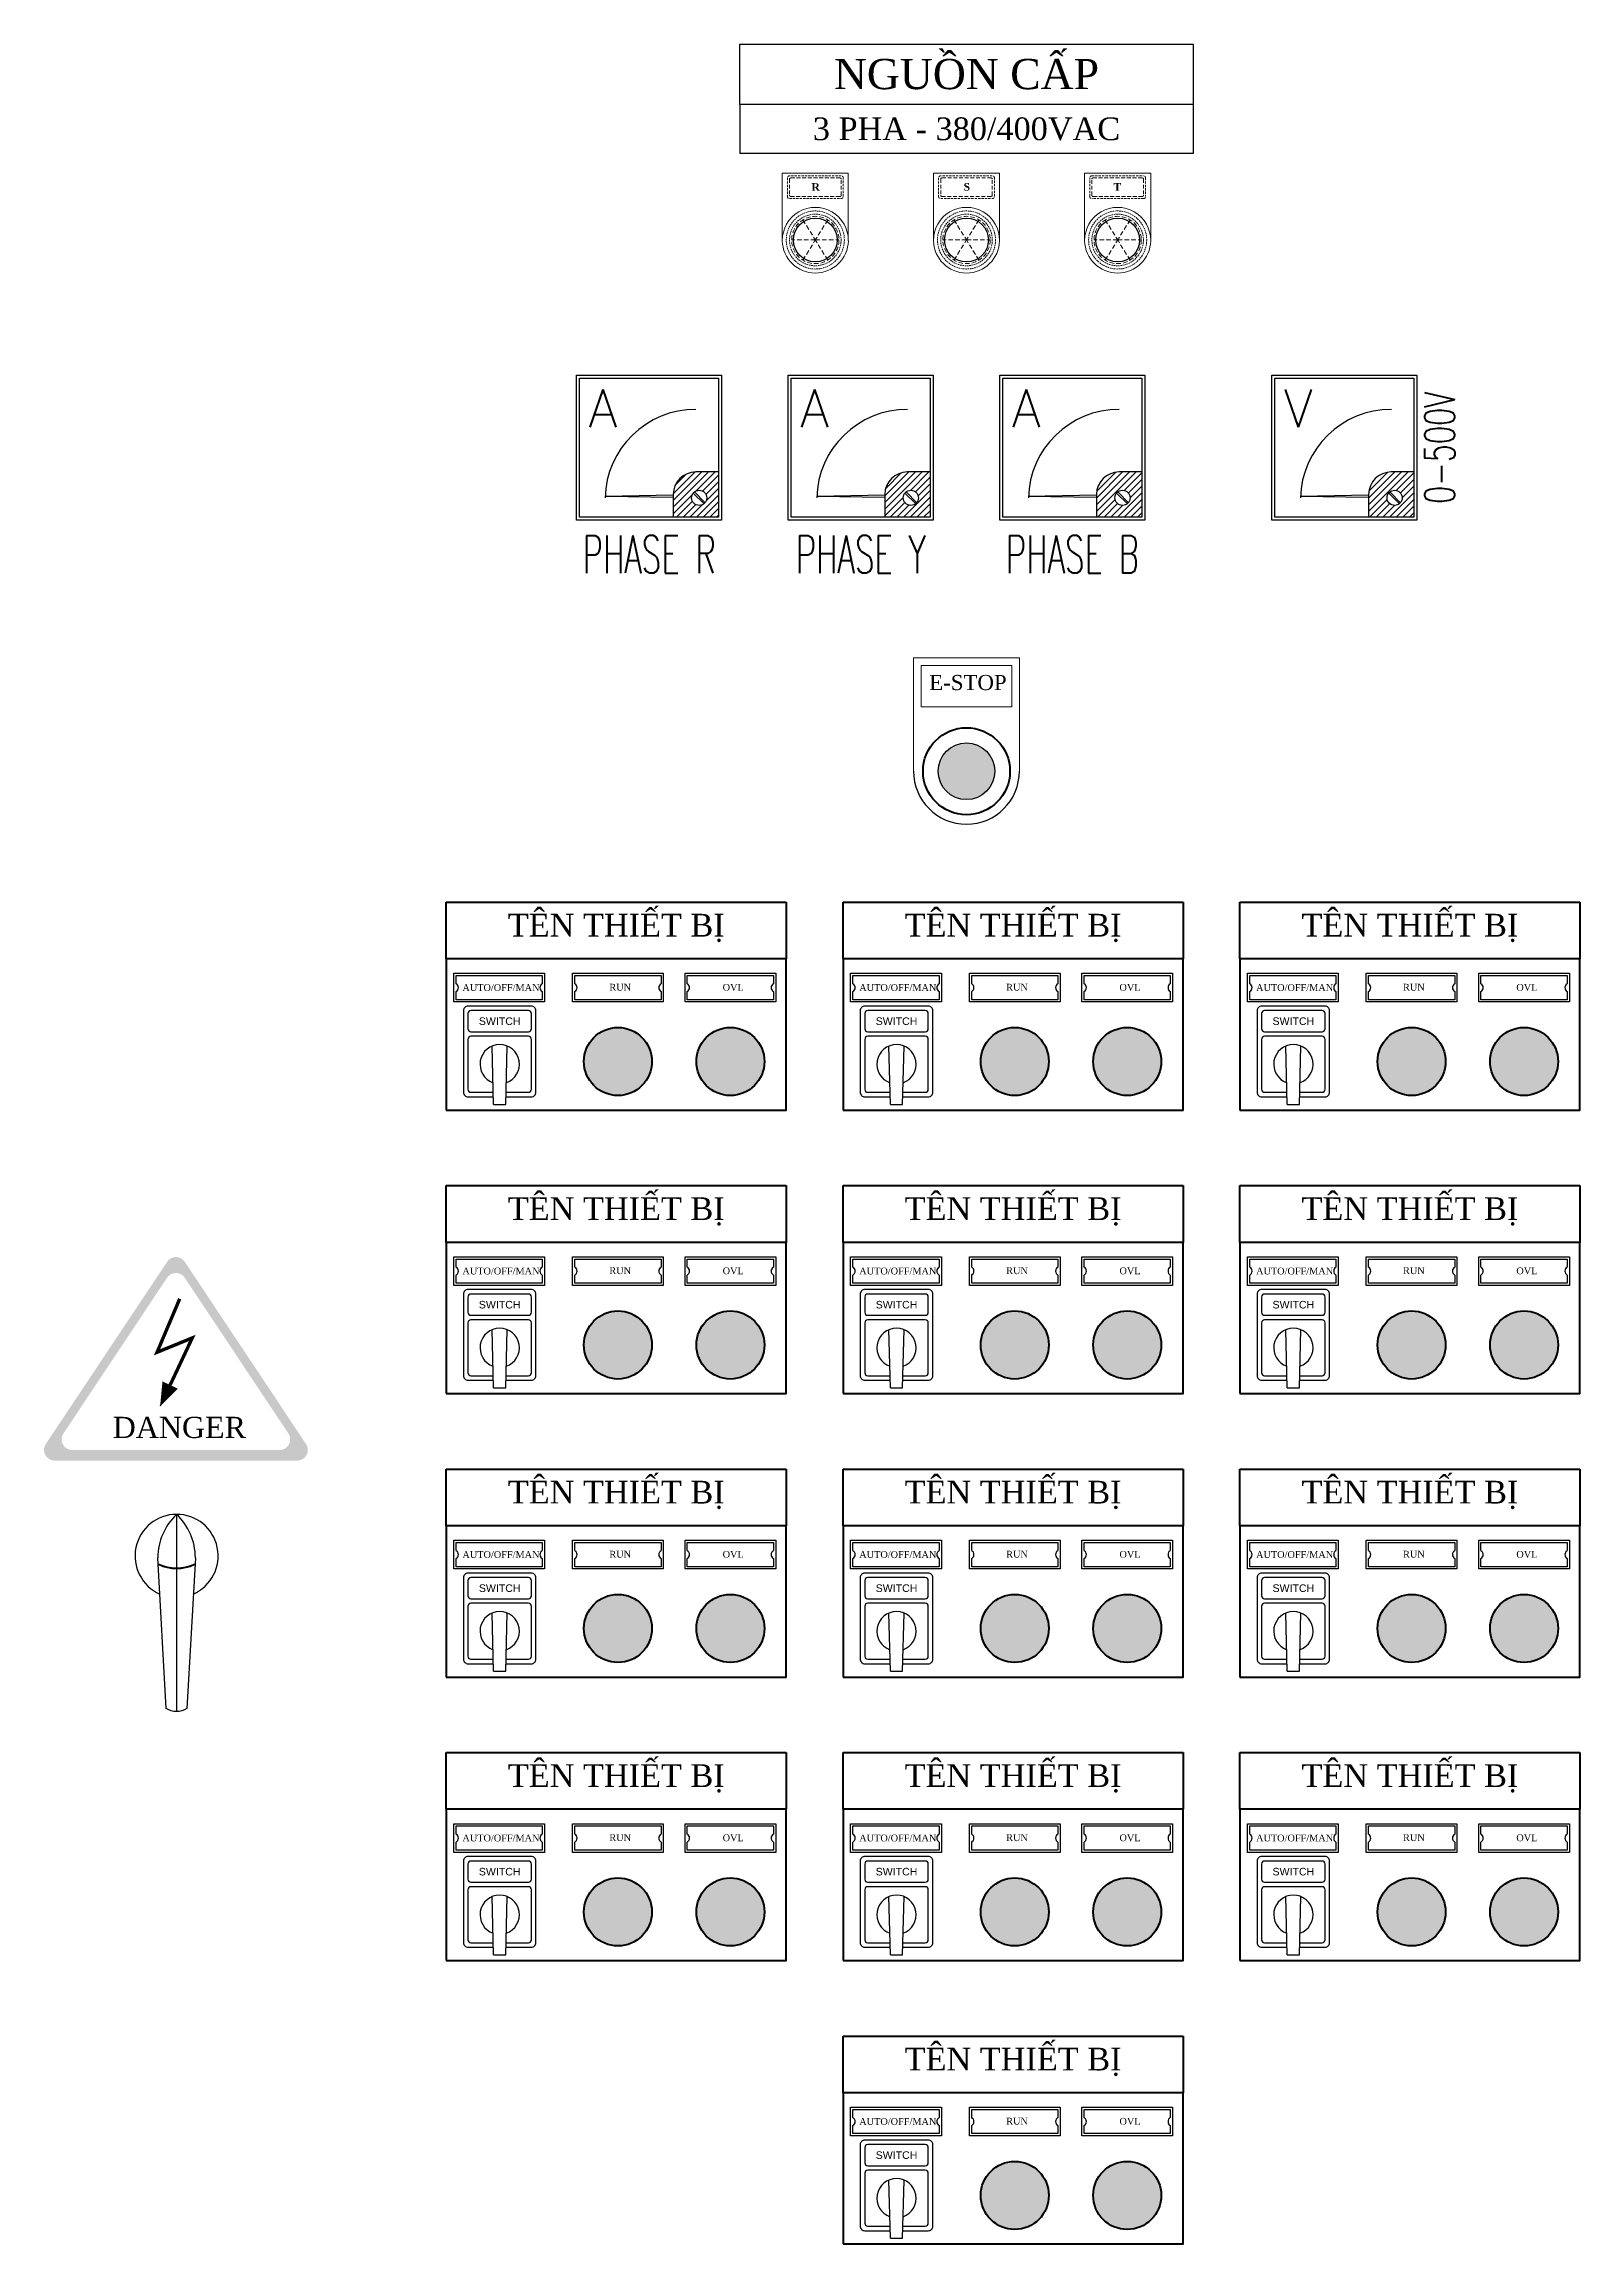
# Model space of a CAD drawing. Header units: millimetres. Extents: x 0 to 19090, y 0 to 12100.
# Drawn here: x 17834 to 18342, y 10697 to 11425 of the extents above; entities that cross this region are included whole.
import ezdxf
from ezdxf.enums import TextEntityAlignment as Align

# ---------------------------------------------------------------- set-up
doc = ezdxf.new("R2010")
doc.units = ezdxf.units.MM
doc.header["$MEASUREMENT"] = 0
for name, pattern in [('DASHED', [0.75, 0.5, -0.25]), ('DASHED2', [0.375, 0.25, -0.125]), ('HIDDEN', [0.375, 0.25, -0.125])]:
    doc.linetypes.add(name, pattern=pattern)
for name, color, linetype in [('12', 3, 'Continuous'), ('accessory', 9, 'Continuous'), ('BHT Line', 7, 'Continuous'), ('BHT Text', 2, 'Continuous'), ('BO', 3, 'Continuous'), ('CHANGE', 4, 'Continuous'), ('TBD', 2, 'Continuous'), ('text', 2, 'Continuous'), ('wire', 3, 'Continuous')]:
    doc.layers.add(name, color=color, linetype=linetype)
for name, color, linetype, lineweight in [('KICH THUOC', 6, 'Continuous', 13), ('NETCHINH', 7, 'Continuous', 30), ('Thin - Continuous', 3, 'DASHED2', 5)]:
    doc.layers.add(name, color=color, linetype=linetype, lineweight=lineweight)
doc.styles.add('SIMPLEX', font='SIMPLEX.shx', dxfattribs={"width": 0.7})
doc.styles.get("Standard").update_dxf_attribs({"font": 'arial.ttf'})
doc.styles.add('style1', font='times.ttf', dxfattribs={"height": 50})
doc.styles.add('Title', font='')
doc.styles.get('Title').set_extended_font_data('VNI-Helve')

msp = doc.modelspace()

# ---------------------------------------------------------------- texts
at = {"attachment_point": 5}
for s, insert, char_height, width in [('{\\fTimes New Roman|b0|i0|c0|p18;NGUỒN CẤP}', (18139.16, 11414.87), 10, 150), ('{\\fTimes New Roman|b0|i0|c0|p18;3 PHA - 380/400VAC}', (18139.16, 11396.75), 7.5, 150), ('{\\fTimes New Roman|b0|i0|c0|p18;TÊN THIẾT BỊ}', (18023.32, 11132.52), 7.5, 112.5), ('{\\fTimes New Roman|b0|i0|c0|p18;TÊN THIẾT BỊ}', (18154.57, 11132.52), 7.5, 112.5), ('{\\fTimes New Roman|b0|i0|c0|p18;TÊN THIẾT BỊ}', (18285.82, 11132.52), 7.5, 112.5), ('{\\fTimes New Roman|b0|i0|c0|p18;TÊN THIẾT BỊ}', (18023.32, 11038.77), 7.5, 112.5), ('{\\fTimes New Roman|b0|i0|c0|p18;TÊN THIẾT BỊ}', (18154.57, 11038.77), 7.5, 112.5), ('{\\fTimes New Roman|b0|i0|c0|p18;TÊN THIẾT BỊ}', (18285.82, 11038.77), 7.5, 112.5), ('{\\fTimes New Roman|b0|i0|c0|p18;TÊN THIẾT BỊ}', (18023.32, 10945.02), 7.5, 112.5), ('{\\fTimes New Roman|b0|i0|c0|p18;TÊN THIẾT BỊ}', (18154.57, 10945.02), 7.5, 112.5), ('{\\fTimes New Roman|b0|i0|c0|p18;TÊN THIẾT BỊ}', (18285.82, 10945.02), 7.5, 112.5), ('{\\fTimes New Roman|b0|i0|c0|p18;TÊN THIẾT BỊ}', (18023.32, 10851.27), 7.5, 112.5), ('{\\fTimes New Roman|b0|i0|c0|p18;TÊN THIẾT BỊ}', (18154.57, 10851.27), 7.5, 112.5), ('{\\fTimes New Roman|b0|i0|c0|p18;TÊN THIẾT BỊ}', (18285.82, 10851.27), 7.5, 112.5), ('{\\fTimes New Roman|b0|i0|c0|p18;TÊN THIẾT BỊ}', (18154.57, 10757.52), 7.5, 112.5)]:
    msp.add_mtext(s, dxfattribs=dict(at, insert=insert, char_height=char_height, width=width))
at = {"color": 0, "lineweight": 5, "insert": (18152.44, 11216.21), "char_height": 5, "width": 54.3209, "attachment_point": 3}
msp.add_mtext('{\\fTimes New Roman|b0|i0|c0|p18;E-STOP}', dxfattribs=at)
at = {"color": 0, "char_height": 2.25, "attachment_point": 1}
for s, width, insert in [('{\\fTimes New Roman|b0|i0|c0|p18;\\C256;AUTO/OFF/MAN}', 35.9017, (17972.44, 11113.96)), ('\\pi9.75333;{\\fTimes New Roman|b0|i0|c0|p18;\\C256;RUN}', 26.4172, (18011.29, 11114.07)), ('\\pi14.631;{\\fTimes New Roman|b0|i0|c0|p18;\\C256;OVL}', 35.9017, (18043.88, 11114.03)), ('{\\fTimes New Roman|b0|i0|c0|p18;\\C256;AUTO/OFF/MAN}', 35.9017, (18103.69, 11113.96)), ('\\pi9.75333;{\\fTimes New Roman|b0|i0|c0|p18;\\C256;RUN}', 26.4172, (18142.54, 11114.07)), ('\\pi14.631;{\\fTimes New Roman|b0|i0|c0|p18;\\C256;OVL}', 35.9017, (18175.13, 11114.03)), ('{\\fTimes New Roman|b0|i0|c0|p18;\\C256;AUTO/OFF/MAN}', 35.9017, (18234.94, 11113.96)), ('\\pi9.75333;{\\fTimes New Roman|b0|i0|c0|p18;\\C256;RUN}', 26.4172, (18273.79, 11114.07)), ('\\pi14.631;{\\fTimes New Roman|b0|i0|c0|p18;\\C256;OVL}', 35.9017, (18306.38, 11114.03)), ('{\\fTimes New Roman|b0|i0|c0|p18;\\C256;AUTO/OFF/MAN}', 35.9017, (17972.44, 11020.21)), ('\\pi9.75333;{\\fTimes New Roman|b0|i0|c0|p18;\\C256;RUN}', 26.4172, (18011.29, 11020.32)), ('\\pi14.631;{\\fTimes New Roman|b0|i0|c0|p18;\\C256;OVL}', 35.9017, (18043.88, 11020.28)), ('{\\fTimes New Roman|b0|i0|c0|p18;\\C256;AUTO/OFF/MAN}', 35.9017, (18103.69, 11020.21)), ('\\pi9.75333;{\\fTimes New Roman|b0|i0|c0|p18;\\C256;RUN}', 26.4172, (18142.54, 11020.32)), ('\\pi14.631;{\\fTimes New Roman|b0|i0|c0|p18;\\C256;OVL}', 35.9017, (18175.13, 11020.28)), ('{\\fTimes New Roman|b0|i0|c0|p18;\\C256;AUTO/OFF/MAN}', 35.9017, (18234.94, 11020.21)), ('\\pi9.75333;{\\fTimes New Roman|b0|i0|c0|p18;\\C256;RUN}', 26.4172, (18273.79, 11020.32)), ('\\pi14.631;{\\fTimes New Roman|b0|i0|c0|p18;\\C256;OVL}', 35.9017, (18306.38, 11020.28)), ('{\\fTimes New Roman|b0|i0|c0|p18;\\C256;AUTO/OFF/MAN}', 35.9017, (17972.44, 10926.46)), ('\\pi9.75333;{\\fTimes New Roman|b0|i0|c0|p18;\\C256;RUN}', 26.4172, (18011.29, 10926.57)), ('\\pi14.631;{\\fTimes New Roman|b0|i0|c0|p18;\\C256;OVL}', 35.9017, (18043.88, 10926.53)), ('{\\fTimes New Roman|b0|i0|c0|p18;\\C256;AUTO/OFF/MAN}', 35.9017, (18103.69, 10926.46)), ('\\pi9.75333;{\\fTimes New Roman|b0|i0|c0|p18;\\C256;RUN}', 26.4172, (18142.54, 10926.57)), ('\\pi14.631;{\\fTimes New Roman|b0|i0|c0|p18;\\C256;OVL}', 35.9017, (18175.13, 10926.53)), ('{\\fTimes New Roman|b0|i0|c0|p18;\\C256;AUTO/OFF/MAN}', 35.9017, (18234.94, 10926.46)), ('\\pi9.75333;{\\fTimes New Roman|b0|i0|c0|p18;\\C256;RUN}', 26.4172, (18273.79, 10926.57)), ('\\pi14.631;{\\fTimes New Roman|b0|i0|c0|p18;\\C256;OVL}', 35.9017, (18306.38, 10926.53)), ('{\\fTimes New Roman|b0|i0|c0|p18;\\C256;AUTO/OFF/MAN}', 35.9017, (17972.44, 10832.71)), ('\\pi9.75333;{\\fTimes New Roman|b0|i0|c0|p18;\\C256;RUN}', 26.4172, (18011.29, 10832.82)), ('\\pi14.631;{\\fTimes New Roman|b0|i0|c0|p18;\\C256;OVL}', 35.9017, (18043.88, 10832.78)), ('{\\fTimes New Roman|b0|i0|c0|p18;\\C256;AUTO/OFF/MAN}', 35.9017, (18103.69, 10832.71)), ('\\pi9.75333;{\\fTimes New Roman|b0|i0|c0|p18;\\C256;RUN}', 26.4172, (18142.54, 10832.82)), ('\\pi14.631;{\\fTimes New Roman|b0|i0|c0|p18;\\C256;OVL}', 35.9017, (18175.13, 10832.78)), ('{\\fTimes New Roman|b0|i0|c0|p18;\\C256;AUTO/OFF/MAN}', 35.9017, (18234.94, 10832.71)), ('\\pi9.75333;{\\fTimes New Roman|b0|i0|c0|p18;\\C256;RUN}', 26.4172, (18273.79, 10832.82)), ('\\pi14.631;{\\fTimes New Roman|b0|i0|c0|p18;\\C256;OVL}', 35.9017, (18306.38, 10832.78)), ('{\\fTimes New Roman|b0|i0|c0|p18;\\C256;AUTO/OFF/MAN}', 35.9017, (18103.69, 10738.96)), ('\\pi9.75333;{\\fTimes New Roman|b0|i0|c0|p18;\\C256;RUN}', 26.4172, (18142.54, 10739.07)), ('\\pi14.631;{\\fTimes New Roman|b0|i0|c0|p18;\\C256;OVL}', 35.9017, (18175.13, 10739.03))]:
    msp.add_mtext_dynamic_manual_height_columns(s, width=width, gutter_width=20, heights=[0], dxfattribs=dict(at, insert=insert))
at = {"layer": 'BHT Text', "color": 1, "insert": (17856.79, 10970.88), "char_height": 7, "width": 93.6495, "attachment_point": 1, "style": 'style1'}
msp.add_mtext('DANGER', dxfattribs=at)
at = {"layer": 'NETCHINH', "lineweight": -2, "ltscale": 5, "char_height": 2.5, "width": 39.2116, "attachment_point": 5}
for s, insert in [('{\\fTimes New Roman Baltic|b1|i0|c0|p18;R}', (18089.28, 11377.61)), ('{\\fTimes New Roman Baltic|b1|i0|c0|p18;S}', (18139.28, 11377.61))]:
    msp.add_mtext(s, dxfattribs=dict(at, insert=insert))
at = {"layer": 'NETCHINH', "lineweight": -2, "ltscale": 5, "extrusion": (0, 0, -1), "insert": (18189.04, 11377.61), "char_height": 2.5, "width": 39.2116, "attachment_point": 5, "text_direction": (-1, 0, 0)}
msp.add_mtext('{\\fTimes New Roman Baltic|b1|i0|c0|p18;T}', dxfattribs=at)
at = {"layer": 'text', "linetype": 'ByBlock', "style": 'SIMPLEX', "width": 0.7}
msp.add_text('0-500V', height=10, rotation=90, dxfattribs=at).set_placement((18290.66, 11291.37), align=Align.TOP_CENTER)
at = {"layer": 'text', "linetype": 'ByBlock', "style": 'SIMPLEX', "width": 0.6}
for s, p in [('PHASE R', (18034.16, 11262.37)), ('PHASE Y', (18104.16, 11262.37)), ('PHASE B', (18174.16, 11262.37))]:
    msp.add_text(s, height=12.5, dxfattribs=at).set_placement(p, align=Align.TOP_CENTER)

# ---------------------------------------------------------------- blocks, each defined once
blk = doc.blocks.new('hand 1-1')
at = {"layer": 'CHANGE', "linetype": 'Continuous'}
for p, q in [((0, 27.5), (0, -8)), ((0, -8.5), (0, -103))]:
    blk.add_line(p, q, dxfattribs=at)
for points in [[(12.4, -1.2, 0.206672), (0, 27.5, 0.206672), (-12.4, -1.2)], [(12.4, -1.2), (6.8, -101, -0.292118), (-6.8, -101), (-12.4, -1.2)]]:
    blk.add_lwpolyline(points, format="xyb", dxfattribs=at)
for centre, radius, start, end in [((0, 0), 27.5, 293.6723, 246.3277), ((0, 20.3), 28.2, 244.5758, 295.4242), ((0, 20.3), 28.7, 245.1164, 294.8836)]:
    blk.add_arc(centre, radius, start, end, dxfattribs=at)
blk = doc.blocks.new('A$C7A565C56')
at = {"layer": 'CHANGE'}
h = blk.add_hatch(dxfattribs=at)
h.set_pattern_fill('ANSI31', color=256, scale=25, style=0)
h.set_pattern_definition([(45, (-4454.082, -2376.7422), (-2.2097087, 2.2097087), [])])
h.paths.add_polyline_path([(46, 32), (31, 32, 0.414214), (16, 17), (16, 2), (46, 2)])
h.paths.add_polyline_path([(38.2, 14.8, -1), (28.2, 14.8, -1)], flags=16)
for p, q in [((46, 32), (31, 32)), ((16, 16.5), (-29.1, 15.7)), ((16, 15), (-29.1, 15.7)), ((16, 17), (16, 2)), ((29.3, 18), (36.4, 10.9)), ((30, 18.7), (37.1, 11.6))]:
    blk.add_line(p, q, dxfattribs=at)
for points in [[(-48, 96), (48, 96), (48, 0), (-48, 0)], [(-46, 94), (46, 94), (46, 2), (-46, 2)]]:
    blk.add_lwpolyline(points, close=True, dxfattribs=at)
blk.add_circle((33.2, 14.8), 5, dxfattribs=at)
for centre, radius, start, end in [((30.8, 13.4), 59.9, 89.7689, 178.7099), ((31, 17), 15, 90, 180)]:
    blk.add_arc(centre, radius, start, end, dxfattribs=at)
at = {"layer": 'text', "style": 'SIMPLEX'}
blk.add_text('A', height=25, dxfattribs=at).set_placement((-40.2, 61.6))
blk = doc.blocks.new('Meter A-96')
blk.add_blockref('A$C7A565C56', (48, 0))
blk = doc.blocks.new('A$C0DD7342E')
at = {"layer": 'CHANGE'}
h = blk.add_hatch(dxfattribs=at)
h.set_pattern_fill('ANSI31', color=256, scale=25, style=0)
h.set_pattern_definition([(45, (-4454.082, -2472.7422), (-2.2097087, 2.2097087), [])])
h.paths.add_polyline_path([(46, -64), (31, -64, 0.414214), (16, -79), (16, -94), (46, -94)])
h.paths.add_polyline_path([(38.2, -81.2, -1), (28.2, -81.2, -1)], flags=16)
for p, q in [((46, -64), (31, -64)), ((16, -79.5), (-29.1, -80.3)), ((16, -81), (-29.1, -80.3)), ((16, -79), (16, -94)), ((29.3, -78), (36.4, -85.1)), ((30, -77.3), (37.1, -84.4))]:
    blk.add_line(p, q, dxfattribs=at)
for points in [[(-48, 0), (48, 0), (48, -96), (-48, -96)], [(-46, -2), (46, -2), (46, -94), (-46, -94)]]:
    blk.add_lwpolyline(points, close=True, dxfattribs=at)
blk.add_circle((33.2, -81.2), 5, dxfattribs=at)
for centre, radius, start, end in [((30.8, -82.6), 59.9, 89.7689, 178.7099), ((31, -79), 15, 90, 180)]:
    blk.add_arc(centre, radius, start, end, dxfattribs=at)
at = {"layer": 'text', "linetype": 'ByBlock', "style": 'SIMPLEX'}
blk.add_text('V', height=25, dxfattribs=at).set_placement((-40.2, -34.4))
blk = doc.blocks.new('SWITCH1')
at = {"layer": 'CHANGE'}
for p, q in [((-4, -26.5), (-5, 12)), ((4, -26.5), (5, 12)), ((-4, -26.5), (4, -26.5))]:
    blk.add_line(p, q, dxfattribs=at)
for points in [[(4.1, -21.5), (21, -21.5, 0.414214), (24, -18.5), (24, 35.5, 0.414214), (21, 38.5), (-21, 38.5, 0.414214), (-24, 35.5), (-24, -18.5, 0.414214), (-21, -21.5), (-4.1, -21.5)], [(4.2, -18.5), (19, -18.5, 0.414214), (21, -16.5), (21, 16.5, 0.414214), (19, 18.5), (-19, 18.5, 0.414214), (-21, 16.5), (-21, -16.5, 0.414214), (-19, -18.5), (-4.2, -18.5)]]:
    blk.add_lwpolyline(points, format="xyb", dxfattribs=at)
blk.add_lwpolyline([(-21, 23.5, 0.414214), (-19, 21.5), (19, 21.5, 0.414214), (21, 23.5), (21, 33.5, 0.414214), (19, 35.5), (-19, 35.5, 0.414214), (-21, 33.5)], format="xyb", close=True, dxfattribs=at)
blk.add_arc((0, 0), 13, 289.5999, 250.4001, dxfattribs=at)
at = {"layer": 'text', "style": 'Title'}
blk.add_text('SWITCH', height=5, dxfattribs=at).set_placement((0, 28.5), align=Align.MIDDLE_CENTER)

# ---------------------------------------------------------------- hatches: boundary and pattern name
h = msp.add_hatch(color=1)
h.dxf.hatch_style = 1
h.paths.add_polyline_path([(18148.54, 11184.37, 1), (18129.79, 11184.37, 1)])
at = {"lineweight": 200}
h = msp.add_hatch(color=2, dxfattribs=at)
h.dxf.hatch_style = 1
h.paths.add_polyline_path([(18072.31, 11088.38, 1), (18049.81, 11088.38, 1)])
h.paths.add_polyline_path([(18020.42, 11110.54), (18028.56, 11110.54), (18028.56, 11115.35), (18020.42, 11115.35)], flags=9)
h = msp.add_hatch(color=2, dxfattribs=at)
h.dxf.hatch_style = 1
h.paths.add_polyline_path([(18203.56, 11088.38, 1), (18181.06, 11088.38, 1)])
h.paths.add_polyline_path([(18151.67, 11110.54), (18159.81, 11110.54), (18159.81, 11115.35), (18151.67, 11115.35)], flags=9)
h = msp.add_hatch(color=2, dxfattribs=at)
h.dxf.hatch_style = 1
h.paths.add_polyline_path([(18334.81, 11088.38, 1), (18312.31, 11088.38, 1)])
h.paths.add_polyline_path([(18282.92, 11110.54), (18291.06, 11110.54), (18291.06, 11115.35), (18282.92, 11115.35)], flags=9)
h = msp.add_hatch(color=3, dxfattribs=at)
h.dxf.hatch_style = 1
h.paths.add_polyline_path([(18012.63, 11088.38, 1), (18035.13, 11088.38, 1)])
h = msp.add_hatch(color=3, dxfattribs=at)
h.dxf.hatch_style = 1
h.paths.add_polyline_path([(18143.88, 11088.38, 1), (18166.38, 11088.38, 1)])
h = msp.add_hatch(color=3, dxfattribs=at)
h.dxf.hatch_style = 1
h.paths.add_polyline_path([(18275.13, 11088.38, 1), (18297.63, 11088.38, 1)])
h = msp.add_hatch(color=2, dxfattribs=at)
h.dxf.hatch_style = 1
h.paths.add_polyline_path([(18072.31, 10994.63, 1), (18049.81, 10994.63, 1)])
h.paths.add_polyline_path([(18020.42, 11016.79), (18028.56, 11016.79), (18028.56, 11021.6), (18020.42, 11021.6)], flags=9)
h = msp.add_hatch(color=2, dxfattribs=at)
h.dxf.hatch_style = 1
h.paths.add_polyline_path([(18203.56, 10994.63, 1), (18181.06, 10994.63, 1)])
h.paths.add_polyline_path([(18151.67, 11016.79), (18159.81, 11016.79), (18159.81, 11021.6), (18151.67, 11021.6)], flags=9)
h = msp.add_hatch(color=2, dxfattribs=at)
h.dxf.hatch_style = 1
h.paths.add_polyline_path([(18334.81, 10994.63, 1), (18312.31, 10994.63, 1)])
h.paths.add_polyline_path([(18282.92, 11016.79), (18291.06, 11016.79), (18291.06, 11021.6), (18282.92, 11021.6)], flags=9)
h = msp.add_hatch(color=3, dxfattribs=at)
h.dxf.hatch_style = 1
h.paths.add_polyline_path([(18012.63, 10994.63, 1), (18035.13, 10994.63, 1)])
h = msp.add_hatch(color=3, dxfattribs=at)
h.dxf.hatch_style = 1
h.paths.add_polyline_path([(18143.88, 10994.63, 1), (18166.38, 10994.63, 1)])
h = msp.add_hatch(color=3, dxfattribs=at)
h.dxf.hatch_style = 1
h.paths.add_polyline_path([(18275.13, 10994.63, 1), (18297.63, 10994.63, 1)])
h = msp.add_hatch(color=2, dxfattribs=at)
h.dxf.hatch_style = 1
h.paths.add_polyline_path([(18072.31, 10900.88, 1), (18049.81, 10900.88, 1)])
h.paths.add_polyline_path([(18020.42, 10923.04), (18028.56, 10923.04), (18028.56, 10927.85), (18020.42, 10927.85)], flags=9)
h = msp.add_hatch(color=2, dxfattribs=at)
h.dxf.hatch_style = 1
h.paths.add_polyline_path([(18203.56, 10900.88, 1), (18181.06, 10900.88, 1)])
h.paths.add_polyline_path([(18151.67, 10923.04), (18159.81, 10923.04), (18159.81, 10927.85), (18151.67, 10927.85)], flags=9)
h = msp.add_hatch(color=2, dxfattribs=at)
h.dxf.hatch_style = 1
h.paths.add_polyline_path([(18334.81, 10900.88, 1), (18312.31, 10900.88, 1)])
h.paths.add_polyline_path([(18282.92, 10923.04), (18291.06, 10923.04), (18291.06, 10927.85), (18282.92, 10927.85)], flags=9)
h = msp.add_hatch(color=3, dxfattribs=at)
h.dxf.hatch_style = 1
h.paths.add_polyline_path([(18012.63, 10900.88, 1), (18035.13, 10900.88, 1)])
h = msp.add_hatch(color=3, dxfattribs=at)
h.dxf.hatch_style = 1
h.paths.add_polyline_path([(18143.88, 10900.88, 1), (18166.38, 10900.88, 1)])
h = msp.add_hatch(color=3, dxfattribs=at)
h.dxf.hatch_style = 1
h.paths.add_polyline_path([(18275.13, 10900.88, 1), (18297.63, 10900.88, 1)])
h = msp.add_hatch(color=2, dxfattribs=at)
h.dxf.hatch_style = 1
h.paths.add_polyline_path([(18072.31, 10807.13, 1), (18049.81, 10807.13, 1)])
h.paths.add_polyline_path([(18020.42, 10829.29), (18028.56, 10829.29), (18028.56, 10834.1), (18020.42, 10834.1)], flags=9)
h = msp.add_hatch(color=2, dxfattribs=at)
h.dxf.hatch_style = 1
h.paths.add_polyline_path([(18203.56, 10807.13, 1), (18181.06, 10807.13, 1)])
h.paths.add_polyline_path([(18151.67, 10829.29), (18159.81, 10829.29), (18159.81, 10834.1), (18151.67, 10834.1)], flags=9)
h = msp.add_hatch(color=2, dxfattribs=at)
h.dxf.hatch_style = 1
h.paths.add_polyline_path([(18334.81, 10807.13, 1), (18312.31, 10807.13, 1)])
h.paths.add_polyline_path([(18282.92, 10829.29), (18291.06, 10829.29), (18291.06, 10834.1), (18282.92, 10834.1)], flags=9)
h = msp.add_hatch(color=3, dxfattribs=at)
h.dxf.hatch_style = 1
h.paths.add_polyline_path([(18012.63, 10807.13, 1), (18035.13, 10807.13, 1)])
h = msp.add_hatch(color=3, dxfattribs=at)
h.dxf.hatch_style = 1
h.paths.add_polyline_path([(18143.88, 10807.13, 1), (18166.38, 10807.13, 1)])
h = msp.add_hatch(color=3, dxfattribs=at)
h.dxf.hatch_style = 1
h.paths.add_polyline_path([(18275.13, 10807.13, 1), (18297.63, 10807.13, 1)])
h = msp.add_hatch(color=2, dxfattribs=at)
h.dxf.hatch_style = 1
h.paths.add_polyline_path([(18203.56, 10713.38, 1), (18181.06, 10713.38, 1)])
h.paths.add_polyline_path([(18151.67, 10735.54), (18159.81, 10735.54), (18159.81, 10740.35), (18151.67, 10740.35)], flags=9)
h = msp.add_hatch(color=3, dxfattribs=at)
h.dxf.hatch_style = 1
h.paths.add_polyline_path([(18143.88, 10713.38, 1), (18166.38, 10713.38, 1)])
at = {"layer": 'BHT Line', "ltscale": 15}
h = msp.add_hatch(color=2, dxfattribs=at)
h.paths.add_polyline_path([(17920.73, 10961.86, -0.598749), (17917.81, 10956.41), (17837.56, 10956.41, -0.598749), (17834.64, 10961.86), (17874.77, 11022.15, -0.5357), (17880.6, 11022.15)])
h.paths.add_polyline_path([(17880.6, 11016.88, 0.5357), (17874.77, 11016.88), (17840.48, 10965.36, 0.598749), (17843.4, 10959.91), (17911.97, 10959.91, 0.598749), (17914.89, 10965.36)], flags=16)

# ---------------------------------------------------------------- linework, layer by layer
for p, q in [((18064.16, 11404.87), (18064.16, 11388.62)), ((18214.16, 11404.87), (18214.16, 11388.62))]:
    msp.add_line(p, q)
at = {"lineweight": 200}
for p, q in [((17967.07, 11122.32), (17967.07, 11141.07)), ((17967.07, 11141.07), (18079.57, 11141.07)), ((18079.57, 11141.07), (18079.57, 11122.32)), ((18098.32, 11122.32), (18098.32, 11141.07)), ((18098.32, 11141.07), (18210.82, 11141.07)), ((18210.82, 11141.07), (18210.82, 11122.32)), ((18229.57, 11122.32), (18229.57, 11141.07)), ((18229.57, 11141.07), (18342.07, 11141.07)), ((18342.07, 11141.07), (18342.07, 11122.32)), ((17967.07, 11028.57), (17967.07, 11047.32)), ((17967.07, 11047.32), (18079.57, 11047.32)), ((18079.57, 11047.32), (18079.57, 11028.57)), ((18098.32, 11028.57), (18098.32, 11047.32)), ((18098.32, 11047.32), (18210.82, 11047.32)), ((18210.82, 11047.32), (18210.82, 11028.57)), ((18229.57, 11028.57), (18229.57, 11047.32)), ((18229.57, 11047.32), (18342.07, 11047.32)), ((18342.07, 11047.32), (18342.07, 11028.57)), ((17967.07, 10934.82), (17967.07, 10953.57)), ((17967.07, 10953.57), (18079.57, 10953.57)), ((18079.57, 10953.57), (18079.57, 10934.82)), ((18098.32, 10934.82), (18098.32, 10953.57)), ((18098.32, 10953.57), (18210.82, 10953.57)), ((18210.82, 10953.57), (18210.82, 10934.82)), ((18229.57, 10934.82), (18229.57, 10953.57)), ((18229.57, 10953.57), (18342.07, 10953.57)), ((18342.07, 10953.57), (18342.07, 10934.82)), ((17967.07, 10841.07), (17967.07, 10859.82)), ((17967.07, 10859.82), (18079.57, 10859.82)), ((18079.57, 10859.82), (18079.57, 10841.07)), ((18098.32, 10841.07), (18098.32, 10859.82)), ((18098.32, 10859.82), (18210.82, 10859.82)), ((18210.82, 10859.82), (18210.82, 10841.07)), ((18229.57, 10841.07), (18229.57, 10859.82)), ((18229.57, 10859.82), (18342.07, 10859.82)), ((18342.07, 10859.82), (18342.07, 10841.07)), ((18098.32, 10747.32), (18098.32, 10766.07)), ((18098.32, 10766.07), (18210.82, 10766.07)), ((18210.82, 10766.07), (18210.82, 10747.32))]:
    msp.add_line(p, q, dxfattribs=at)
for points in [[(17967.07, 11072.32), (18079.57, 11072.32), (18079.57, 11122.32), (17967.07, 11122.32)], [(18098.32, 11072.32), (18210.82, 11072.32), (18210.82, 11122.32), (18098.32, 11122.32)], [(18229.57, 11072.32), (18342.07, 11072.32), (18342.07, 11122.32), (18229.57, 11122.32)], [(17967.07, 10978.57), (18079.57, 10978.57), (18079.57, 11028.57), (17967.07, 11028.57)], [(18098.32, 10978.57), (18210.82, 10978.57), (18210.82, 11028.57), (18098.32, 11028.57)], [(18229.57, 10978.57), (18342.07, 10978.57), (18342.07, 11028.57), (18229.57, 11028.57)], [(17967.07, 10884.82), (18079.57, 10884.82), (18079.57, 10934.82), (17967.07, 10934.82)], [(18098.32, 10884.82), (18210.82, 10884.82), (18210.82, 10934.82), (18098.32, 10934.82)], [(18229.57, 10884.82), (18342.07, 10884.82), (18342.07, 10934.82), (18229.57, 10934.82)], [(17967.07, 10791.07), (18079.57, 10791.07), (18079.57, 10841.07), (17967.07, 10841.07)], [(18098.32, 10791.07), (18210.82, 10791.07), (18210.82, 10841.07), (18098.32, 10841.07)], [(18229.57, 10791.07), (18342.07, 10791.07), (18342.07, 10841.07), (18229.57, 10841.07)], [(18098.32, 10697.32), (18210.82, 10697.32), (18210.82, 10747.32), (18098.32, 10747.32)]]:
    msp.add_lwpolyline(points, close=True, dxfattribs=at)
at = {"color": 1, "lineweight": 211}
msp.add_circle((18139.16, 11184.37), 14.38, dxfattribs=at)
at = {"color": 1}
msp.add_circle((18139.16, 11184.37), 9.37, dxfattribs=at)
at = {"lineweight": 200}
for centre in [(18023.88, 11088.38), (18061.06, 11088.38), (18155.13, 11088.38), (18192.31, 11088.38), (18286.38, 11088.38), (18323.56, 11088.38), (18023.88, 10994.63), (18061.06, 10994.63), (18155.13, 10994.63), (18192.31, 10994.63), (18286.38, 10994.63), (18323.56, 10994.63), (18023.88, 10900.88), (18061.06, 10900.88), (18155.13, 10900.88), (18192.31, 10900.88), (18286.38, 10900.88), (18323.56, 10900.88), (18023.88, 10807.13), (18061.06, 10807.13), (18155.13, 10807.13), (18192.31, 10807.13), (18286.38, 10807.13), (18323.56, 10807.13), (18155.13, 10713.38), (18192.31, 10713.38)]:
    msp.add_circle(centre, 11.25, dxfattribs=at)
at = {"color": 0}
msp.add_arc((18139.16, 11184.37), 17.5, 180, 0, dxfattribs=at)
at = {"layer": '12', "color": 1}
msp.add_circle((18089.16, 11360.06), 7.25, dxfattribs=at)
at = {"layer": '12', "color": 2}
msp.add_circle((18139.16, 11360.06), 7.25, dxfattribs=at)
at = {"layer": '12', "color": 3}
msp.add_circle((18189.16, 11360.06), 7.25, dxfattribs=at)
at = {"layer": 'BHT Line', "color": 1, "ltscale": 15}
msp.add_line((17883.1, 10996.97), (17872.47, 10974.39), dxfattribs=at)
at = {"layer": 'BHT Line', "color": 1, "ltscale": 15, "const_width": 1.12}
msp.add_lwpolyline([(17878.94, 11009.9), (17871.44, 10992.21), (17883.1, 10996.97), (17875.77, 10981.38)], dxfattribs=at)
at = {"layer": 'BHT Line', "color": 1, "ltscale": 15}
msp.add_lwpolyline([(17872.47, 10974.39, 0, 5.61, 0), (17872.47, 10974.39, 0, 5.61, 0), (17875.77, 10981.38, 5.61, 5.61, 0)], format="xyseb", dxfattribs=at)
at = {"layer": 'BO', "color": 1, "linetype": 'DASHED', "lineweight": 5, "ltscale": 3}
msp.add_circle((18089.16, 11360.06), 7.83, dxfattribs=at)
at = {"layer": 'BO', "color": 2, "linetype": 'DASHED', "lineweight": 5, "ltscale": 3}
msp.add_circle((18139.16, 11360.06), 7.83, dxfattribs=at)
at = {"layer": 'BO', "color": 3, "linetype": 'DASHED', "lineweight": 5, "ltscale": 3}
msp.add_circle((18189.16, 11360.06), 7.83, dxfattribs=at)
at = {"layer": 'CHANGE', "color": 0, "linetype": 'Continuous'}
for p, q in [((18064.16, 11424.87), (18214.16, 11424.87)), ((18064.16, 11404.87), (18064.16, 11424.87)), ((18214.16, 11424.87), (18214.16, 11404.87)), ((18214.16, 11404.87), (18064.16, 11404.87)), ((18214.16, 11388.62), (18064.16, 11388.62))]:
    msp.add_line(p, q, dxfattribs=at)
at = {"layer": 'KICH THUOC', "color": 0}
msp.add_lwpolyline([(18156.66, 11184.37), (18156.66, 11221.87), (18121.66, 11221.87), (18121.66, 11184.37)], dxfattribs=at)
msp.add_lwpolyline([(18124.16, 11205.68), (18154.16, 11205.68), (18154.16, 11219.37), (18124.16, 11219.37)], close=True, dxfattribs=at)
at = {"layer": 'TBD', "color": 0}
for points in [[(17969.6, 11117.56), (17999.6, 11117.56), (17999.6, 11108.06), (17969.6, 11108.06)], [(18008.88, 11117.56), (18038.88, 11117.56), (18038.88, 11108.06), (18008.88, 11108.06)], [(18046.06, 11117.56), (18076.06, 11117.56), (18076.06, 11108.06), (18046.06, 11108.06)], [(18100.85, 11117.56), (18130.85, 11117.56), (18130.85, 11108.06), (18100.85, 11108.06)], [(18140.13, 11117.56), (18170.13, 11117.56), (18170.13, 11108.06), (18140.13, 11108.06)], [(18177.31, 11117.56), (18207.31, 11117.56), (18207.31, 11108.06), (18177.31, 11108.06)], [(18232.1, 11117.56), (18262.1, 11117.56), (18262.1, 11108.06), (18232.1, 11108.06)], [(18271.38, 11117.56), (18301.38, 11117.56), (18301.38, 11108.06), (18271.38, 11108.06)], [(18308.56, 11117.56), (18338.56, 11117.56), (18338.56, 11108.06), (18308.56, 11108.06)], [(17969.6, 11023.81), (17999.6, 11023.81), (17999.6, 11014.31), (17969.6, 11014.31)], [(18008.88, 11023.81), (18038.88, 11023.81), (18038.88, 11014.31), (18008.88, 11014.31)], [(18046.06, 11023.81), (18076.06, 11023.81), (18076.06, 11014.31), (18046.06, 11014.31)], [(18100.85, 11023.81), (18130.85, 11023.81), (18130.85, 11014.31), (18100.85, 11014.31)], [(18140.13, 11023.81), (18170.13, 11023.81), (18170.13, 11014.31), (18140.13, 11014.31)], [(18177.31, 11023.81), (18207.31, 11023.81), (18207.31, 11014.31), (18177.31, 11014.31)], [(18232.1, 11023.81), (18262.1, 11023.81), (18262.1, 11014.31), (18232.1, 11014.31)], [(18271.38, 11023.81), (18301.38, 11023.81), (18301.38, 11014.31), (18271.38, 11014.31)], [(18308.56, 11023.81), (18338.56, 11023.81), (18338.56, 11014.31), (18308.56, 11014.31)], [(17969.6, 10930.06), (17999.6, 10930.06), (17999.6, 10920.56), (17969.6, 10920.56)], [(18008.88, 10930.06), (18038.88, 10930.06), (18038.88, 10920.56), (18008.88, 10920.56)], [(18046.06, 10930.06), (18076.06, 10930.06), (18076.06, 10920.56), (18046.06, 10920.56)], [(18100.85, 10930.06), (18130.85, 10930.06), (18130.85, 10920.56), (18100.85, 10920.56)], [(18140.13, 10930.06), (18170.13, 10930.06), (18170.13, 10920.56), (18140.13, 10920.56)], [(18177.31, 10930.06), (18207.31, 10930.06), (18207.31, 10920.56), (18177.31, 10920.56)], [(18232.1, 10930.06), (18262.1, 10930.06), (18262.1, 10920.56), (18232.1, 10920.56)], [(18271.38, 10930.06), (18301.38, 10930.06), (18301.38, 10920.56), (18271.38, 10920.56)], [(18308.56, 10930.06), (18338.56, 10930.06), (18338.56, 10920.56), (18308.56, 10920.56)], [(17969.6, 10836.31), (17999.6, 10836.31), (17999.6, 10826.81), (17969.6, 10826.81)], [(18008.88, 10836.31), (18038.88, 10836.31), (18038.88, 10826.81), (18008.88, 10826.81)], [(18046.06, 10836.31), (18076.06, 10836.31), (18076.06, 10826.81), (18046.06, 10826.81)], [(18100.85, 10836.31), (18130.85, 10836.31), (18130.85, 10826.81), (18100.85, 10826.81)], [(18140.13, 10836.31), (18170.13, 10836.31), (18170.13, 10826.81), (18140.13, 10826.81)], [(18177.31, 10836.31), (18207.31, 10836.31), (18207.31, 10826.81), (18177.31, 10826.81)], [(18232.1, 10836.31), (18262.1, 10836.31), (18262.1, 10826.81), (18232.1, 10826.81)], [(18271.38, 10836.31), (18301.38, 10836.31), (18301.38, 10826.81), (18271.38, 10826.81)], [(18308.56, 10836.31), (18338.56, 10836.31), (18338.56, 10826.81), (18308.56, 10826.81)], [(18100.85, 10742.56), (18130.85, 10742.56), (18130.85, 10733.06), (18100.85, 10733.06)], [(18140.13, 10742.56), (18170.13, 10742.56), (18170.13, 10733.06), (18140.13, 10733.06)], [(18177.31, 10742.56), (18207.31, 10742.56), (18207.31, 10733.06), (18177.31, 10733.06)]]:
    msp.add_lwpolyline(points, close=True, dxfattribs=at)
for points in [[(17970.35, 11114.11), (17970.35, 11116.81), (17998.85, 11116.81), (17998.85, 11114.11)], [(17998.85, 11111.51), (17998.85, 11108.81), (17970.35, 11108.81), (17970.35, 11111.51)], [(18009.63, 11114.11), (18009.63, 11116.81), (18038.13, 11116.81), (18038.13, 11114.11)], [(18038.13, 11111.51), (18038.13, 11108.81), (18009.63, 11108.81), (18009.63, 11111.51)], [(18046.81, 11114.11), (18046.81, 11116.81), (18075.31, 11116.81), (18075.31, 11114.11)], [(18075.31, 11111.51), (18075.31, 11108.81), (18046.81, 11108.81), (18046.81, 11111.51)], [(18101.6, 11114.11), (18101.6, 11116.81), (18130.1, 11116.81), (18130.1, 11114.11)], [(18130.1, 11111.51), (18130.1, 11108.81), (18101.6, 11108.81), (18101.6, 11111.51)], [(18140.88, 11114.11), (18140.88, 11116.81), (18169.38, 11116.81), (18169.38, 11114.11)], [(18169.38, 11111.51), (18169.38, 11108.81), (18140.88, 11108.81), (18140.88, 11111.51)], [(18178.06, 11114.11), (18178.06, 11116.81), (18206.56, 11116.81), (18206.56, 11114.11)], [(18206.56, 11111.51), (18206.56, 11108.81), (18178.06, 11108.81), (18178.06, 11111.51)], [(18232.85, 11114.11), (18232.85, 11116.81), (18261.35, 11116.81), (18261.35, 11114.11)], [(18261.35, 11111.51), (18261.35, 11108.81), (18232.85, 11108.81), (18232.85, 11111.51)], [(18272.13, 11114.11), (18272.13, 11116.81), (18300.63, 11116.81), (18300.63, 11114.11)], [(18300.63, 11111.51), (18300.63, 11108.81), (18272.13, 11108.81), (18272.13, 11111.51)], [(18309.31, 11114.11), (18309.31, 11116.81), (18337.81, 11116.81), (18337.81, 11114.11)], [(18337.81, 11111.51), (18337.81, 11108.81), (18309.31, 11108.81), (18309.31, 11111.51)], [(17970.35, 11020.36), (17970.35, 11023.06), (17998.85, 11023.06), (17998.85, 11020.36)], [(18009.63, 11020.36), (18009.63, 11023.06), (18038.13, 11023.06), (18038.13, 11020.36)], [(18046.81, 11020.36), (18046.81, 11023.06), (18075.31, 11023.06), (18075.31, 11020.36)], [(18101.6, 11020.36), (18101.6, 11023.06), (18130.1, 11023.06), (18130.1, 11020.36)], [(18140.88, 11020.36), (18140.88, 11023.06), (18169.38, 11023.06), (18169.38, 11020.36)], [(18178.06, 11020.36), (18178.06, 11023.06), (18206.56, 11023.06), (18206.56, 11020.36)], [(18232.85, 11020.36), (18232.85, 11023.06), (18261.35, 11023.06), (18261.35, 11020.36)], [(18272.13, 11020.36), (18272.13, 11023.06), (18300.63, 11023.06), (18300.63, 11020.36)], [(18309.31, 11020.36), (18309.31, 11023.06), (18337.81, 11023.06), (18337.81, 11020.36)], [(17998.85, 11017.76), (17998.85, 11015.06), (17970.35, 11015.06), (17970.35, 11017.76)], [(18038.13, 11017.76), (18038.13, 11015.06), (18009.63, 11015.06), (18009.63, 11017.76)], [(18075.31, 11017.76), (18075.31, 11015.06), (18046.81, 11015.06), (18046.81, 11017.76)], [(18130.1, 11017.76), (18130.1, 11015.06), (18101.6, 11015.06), (18101.6, 11017.76)], [(18169.38, 11017.76), (18169.38, 11015.06), (18140.88, 11015.06), (18140.88, 11017.76)], [(18206.56, 11017.76), (18206.56, 11015.06), (18178.06, 11015.06), (18178.06, 11017.76)], [(18261.35, 11017.76), (18261.35, 11015.06), (18232.85, 11015.06), (18232.85, 11017.76)], [(18300.63, 11017.76), (18300.63, 11015.06), (18272.13, 11015.06), (18272.13, 11017.76)], [(18337.81, 11017.76), (18337.81, 11015.06), (18309.31, 11015.06), (18309.31, 11017.76)], [(17970.35, 10926.61), (17970.35, 10929.31), (17998.85, 10929.31), (17998.85, 10926.61)], [(18009.63, 10926.61), (18009.63, 10929.31), (18038.13, 10929.31), (18038.13, 10926.61)], [(18046.81, 10926.61), (18046.81, 10929.31), (18075.31, 10929.31), (18075.31, 10926.61)], [(18101.6, 10926.61), (18101.6, 10929.31), (18130.1, 10929.31), (18130.1, 10926.61)], [(18140.88, 10926.61), (18140.88, 10929.31), (18169.38, 10929.31), (18169.38, 10926.61)], [(18178.06, 10926.61), (18178.06, 10929.31), (18206.56, 10929.31), (18206.56, 10926.61)], [(18232.85, 10926.61), (18232.85, 10929.31), (18261.35, 10929.31), (18261.35, 10926.61)], [(18272.13, 10926.61), (18272.13, 10929.31), (18300.63, 10929.31), (18300.63, 10926.61)], [(18309.31, 10926.61), (18309.31, 10929.31), (18337.81, 10929.31), (18337.81, 10926.61)], [(17998.85, 10924.01), (17998.85, 10921.31), (17970.35, 10921.31), (17970.35, 10924.01)], [(18038.13, 10924.01), (18038.13, 10921.31), (18009.63, 10921.31), (18009.63, 10924.01)], [(18075.31, 10924.01), (18075.31, 10921.31), (18046.81, 10921.31), (18046.81, 10924.01)], [(18130.1, 10924.01), (18130.1, 10921.31), (18101.6, 10921.31), (18101.6, 10924.01)], [(18169.38, 10924.01), (18169.38, 10921.31), (18140.88, 10921.31), (18140.88, 10924.01)], [(18206.56, 10924.01), (18206.56, 10921.31), (18178.06, 10921.31), (18178.06, 10924.01)], [(18261.35, 10924.01), (18261.35, 10921.31), (18232.85, 10921.31), (18232.85, 10924.01)], [(18300.63, 10924.01), (18300.63, 10921.31), (18272.13, 10921.31), (18272.13, 10924.01)], [(18337.81, 10924.01), (18337.81, 10921.31), (18309.31, 10921.31), (18309.31, 10924.01)], [(17970.35, 10832.86), (17970.35, 10835.56), (17998.85, 10835.56), (17998.85, 10832.86)], [(18009.63, 10832.86), (18009.63, 10835.56), (18038.13, 10835.56), (18038.13, 10832.86)], [(18046.81, 10832.86), (18046.81, 10835.56), (18075.31, 10835.56), (18075.31, 10832.86)], [(18101.6, 10832.86), (18101.6, 10835.56), (18130.1, 10835.56), (18130.1, 10832.86)], [(18140.88, 10832.86), (18140.88, 10835.56), (18169.38, 10835.56), (18169.38, 10832.86)], [(18178.06, 10832.86), (18178.06, 10835.56), (18206.56, 10835.56), (18206.56, 10832.86)], [(18232.85, 10832.86), (18232.85, 10835.56), (18261.35, 10835.56), (18261.35, 10832.86)], [(18272.13, 10832.86), (18272.13, 10835.56), (18300.63, 10835.56), (18300.63, 10832.86)], [(18309.31, 10832.86), (18309.31, 10835.56), (18337.81, 10835.56), (18337.81, 10832.86)], [(17998.85, 10830.26), (17998.85, 10827.56), (17970.35, 10827.56), (17970.35, 10830.26)], [(18038.13, 10830.26), (18038.13, 10827.56), (18009.63, 10827.56), (18009.63, 10830.26)], [(18075.31, 10830.26), (18075.31, 10827.56), (18046.81, 10827.56), (18046.81, 10830.26)], [(18130.1, 10830.26), (18130.1, 10827.56), (18101.6, 10827.56), (18101.6, 10830.26)], [(18169.38, 10830.26), (18169.38, 10827.56), (18140.88, 10827.56), (18140.88, 10830.26)], [(18206.56, 10830.26), (18206.56, 10827.56), (18178.06, 10827.56), (18178.06, 10830.26)], [(18261.35, 10830.26), (18261.35, 10827.56), (18232.85, 10827.56), (18232.85, 10830.26)], [(18300.63, 10830.26), (18300.63, 10827.56), (18272.13, 10827.56), (18272.13, 10830.26)], [(18337.81, 10830.26), (18337.81, 10827.56), (18309.31, 10827.56), (18309.31, 10830.26)], [(18101.6, 10739.11), (18101.6, 10741.81), (18130.1, 10741.81), (18130.1, 10739.11)], [(18140.88, 10739.11), (18140.88, 10741.81), (18169.38, 10741.81), (18169.38, 10739.11)], [(18178.06, 10739.11), (18178.06, 10741.81), (18206.56, 10741.81), (18206.56, 10739.11)], [(18130.1, 10736.51), (18130.1, 10733.81), (18101.6, 10733.81), (18101.6, 10736.51)], [(18169.38, 10736.51), (18169.38, 10733.81), (18140.88, 10733.81), (18140.88, 10736.51)], [(18206.56, 10736.51), (18206.56, 10733.81), (18178.06, 10733.81), (18178.06, 10736.51)]]:
    msp.add_lwpolyline(points, dxfattribs=at)
for centre, start, end in [((17969.6, 11112.81), 300, 60), ((17999.6, 11112.81), 120, 240), ((18008.88, 11112.81), 300, 60), ((18038.88, 11112.81), 120, 240), ((18046.06, 11112.81), 300, 60), ((18076.06, 11112.81), 120, 240), ((18100.85, 11112.81), 300, 60), ((18130.85, 11112.81), 120, 240), ((18140.13, 11112.81), 300, 60), ((18170.13, 11112.81), 120, 240), ((18177.31, 11112.81), 300, 60), ((18207.31, 11112.81), 120, 240), ((18232.1, 11112.81), 300, 60), ((18262.1, 11112.81), 120, 240), ((18271.38, 11112.81), 300, 60), ((18301.38, 11112.81), 120, 240), ((18308.56, 11112.81), 300, 60), ((18338.56, 11112.81), 120, 240), ((17969.6, 11019.06), 300, 60), ((17999.6, 11019.06), 120, 240), ((18008.88, 11019.06), 300, 60), ((18038.88, 11019.06), 120, 240), ((18046.06, 11019.06), 300, 60), ((18076.06, 11019.06), 120, 240), ((18100.85, 11019.06), 300, 60), ((18130.85, 11019.06), 120, 240), ((18140.13, 11019.06), 300, 60), ((18170.13, 11019.06), 120, 240), ((18177.31, 11019.06), 300, 60), ((18207.31, 11019.06), 120, 240), ((18232.1, 11019.06), 300, 60), ((18262.1, 11019.06), 120, 240), ((18271.38, 11019.06), 300, 60), ((18301.38, 11019.06), 120, 240), ((18308.56, 11019.06), 300, 60), ((18338.56, 11019.06), 120, 240), ((17969.6, 10925.31), 300, 60), ((17999.6, 10925.31), 120, 240), ((18008.88, 10925.31), 300, 60), ((18038.88, 10925.31), 120, 240), ((18046.06, 10925.31), 300, 60), ((18076.06, 10925.31), 120, 240), ((18100.85, 10925.31), 300, 60), ((18130.85, 10925.31), 120, 240), ((18140.13, 10925.31), 300, 60), ((18170.13, 10925.31), 120, 240), ((18177.31, 10925.31), 300, 60), ((18207.31, 10925.31), 120, 240), ((18232.1, 10925.31), 300, 60), ((18262.1, 10925.31), 120, 240), ((18271.38, 10925.31), 300, 60), ((18301.38, 10925.31), 120, 240), ((18308.56, 10925.31), 300, 60), ((18338.56, 10925.31), 120, 240), ((17969.6, 10831.56), 300, 60), ((17999.6, 10831.56), 120, 240), ((18008.88, 10831.56), 300, 60), ((18038.88, 10831.56), 120, 240), ((18046.06, 10831.56), 300, 60), ((18076.06, 10831.56), 120, 240), ((18100.85, 10831.56), 300, 60), ((18130.85, 10831.56), 120, 240), ((18140.13, 10831.56), 300, 60), ((18170.13, 10831.56), 120, 240), ((18177.31, 10831.56), 300, 60), ((18207.31, 10831.56), 120, 240), ((18232.1, 10831.56), 300, 60), ((18262.1, 10831.56), 120, 240), ((18271.38, 10831.56), 300, 60), ((18301.38, 10831.56), 120, 240), ((18308.56, 10831.56), 300, 60), ((18338.56, 10831.56), 120, 240), ((18100.85, 10737.81), 300, 60), ((18130.85, 10737.81), 120, 240), ((18140.13, 10737.81), 300, 60), ((18170.13, 10737.81), 120, 240), ((18177.31, 10737.81), 300, 60), ((18207.31, 10737.81), 120, 240)]:
    msp.add_arc(centre, 1.5, start, end, dxfattribs=at)
at = {"layer": 'Thin - Continuous', "color": 171, "linetype": 'ByBlock', "lineweight": 5}
for p, q in [((18078.24, 11382.11), (18100.08, 11382.11)), ((18078.24, 11359.95), (18078.24, 11382.11)), ((18100.08, 11359.95), (18100.08, 11382.11)), ((18128.24, 11382.11), (18150.08, 11382.11)), ((18128.24, 11359.95), (18128.24, 11382.11)), ((18150.08, 11359.95), (18150.08, 11382.11)), ((18200.08, 11382.11), (18178.24, 11382.11)), ((18178.24, 11359.95), (18178.24, 11382.11)), ((18200.08, 11359.95), (18200.08, 11382.11))]:
    msp.add_line(p, q, dxfattribs=at)
at = {"layer": 'Thin - Continuous', "color": 1, "linetype": 'DASHED', "lineweight": 5, "ltscale": 3}
for p, q in [((18085.04, 11366.72), (18089.16, 11360.06)), ((18085.04, 11366.72), (18089.16, 11360.06)), ((18093.27, 11366.72), (18089.16, 11360.06)), ((18093.27, 11366.72), (18089.16, 11360.06)), ((18089.16, 11360.06), (18081.33, 11360.06)), ((18089.16, 11360.06), (18081.33, 11360.06)), ((18085.04, 11353.4), (18089.16, 11360.06)), ((18085.04, 11353.4), (18089.16, 11360.06)), ((18093.27, 11353.4), (18089.16, 11360.06)), ((18089.16, 11360.06), (18096.99, 11360.06)), ((18093.27, 11353.4), (18089.16, 11360.06)), ((18089.16, 11360.06), (18096.99, 11360.06))]:
    msp.add_line(p, q, dxfattribs=at)
at = {"layer": 'Thin - Continuous', "color": 2, "linetype": 'DASHED', "lineweight": 5, "ltscale": 3}
for p, q in [((18135.04, 11366.72), (18139.16, 11360.06)), ((18135.04, 11366.72), (18139.16, 11360.06)), ((18143.27, 11366.72), (18139.16, 11360.06)), ((18143.27, 11366.72), (18139.16, 11360.06)), ((18139.16, 11360.06), (18131.33, 11360.06)), ((18139.16, 11360.06), (18131.33, 11360.06)), ((18135.04, 11353.4), (18139.16, 11360.06)), ((18135.04, 11353.4), (18139.16, 11360.06)), ((18143.27, 11353.4), (18139.16, 11360.06)), ((18139.16, 11360.06), (18146.99, 11360.06)), ((18143.27, 11353.4), (18139.16, 11360.06)), ((18139.16, 11360.06), (18146.99, 11360.06))]:
    msp.add_line(p, q, dxfattribs=at)
at = {"layer": 'Thin - Continuous', "color": 3, "linetype": 'DASHED', "lineweight": 5, "ltscale": 3}
for p, q in [((18185.05, 11366.72), (18189.16, 11360.06)), ((18185.05, 11366.72), (18189.16, 11360.06)), ((18193.28, 11366.72), (18189.16, 11360.06)), ((18193.28, 11366.72), (18189.16, 11360.06)), ((18189.16, 11360.06), (18181.33, 11360.06)), ((18189.16, 11360.06), (18181.33, 11360.06)), ((18185.05, 11353.4), (18189.16, 11360.06)), ((18185.05, 11353.4), (18189.16, 11360.06)), ((18193.28, 11353.4), (18189.16, 11360.06)), ((18189.16, 11360.06), (18196.99, 11360.06)), ((18193.28, 11353.4), (18189.16, 11360.06)), ((18189.16, 11360.06), (18196.99, 11360.06))]:
    msp.add_line(p, q, dxfattribs=at)
at = {"layer": 'Thin - Continuous', "color": 6, "linetype": 'HIDDEN', "lineweight": 5, "ltscale": 3}
for points in [[(18080.62, 11373.76), (18097.7, 11373.76, 0.414214), (18098.41, 11374.47), (18098.41, 11380.57, 0.414214), (18097.7, 11381.28), (18080.62, 11381.28, 0.414214), (18079.91, 11380.57), (18079.91, 11374.47, 0.414214)], [(18130.62, 11373.76), (18147.7, 11373.76, 0.414214), (18148.41, 11374.47), (18148.41, 11380.57, 0.414214), (18147.7, 11381.28), (18130.62, 11381.28, 0.414214), (18129.91, 11380.57), (18129.91, 11374.47, 0.414214)], [(18197.7, 11373.76), (18180.62, 11373.76, -0.414214), (18179.91, 11374.47), (18179.91, 11380.57, -0.414214), (18180.62, 11381.28), (18197.7, 11381.28, -0.414214), (18198.41, 11380.57), (18198.41, 11374.47, -0.414214)]]:
    msp.add_lwpolyline(points, format="xyb", close=True, dxfattribs=at)
at = {"layer": 'Thin - Continuous', "color": 4, "linetype": 'HIDDEN', "lineweight": 5, "ltscale": 5}
for points in [[(18080.98, 11374.47), (18097.34, 11374.47, 0.414214), (18097.7, 11374.83), (18097.7, 11380.21, 0.414214), (18097.34, 11380.57), (18080.98, 11380.57, 0.414214), (18080.62, 11380.21), (18080.62, 11374.83, 0.414214)], [(18130.98, 11374.47), (18147.34, 11374.47, 0.414214), (18147.7, 11374.83), (18147.7, 11380.21, 0.414214), (18147.34, 11380.57), (18130.98, 11380.57, 0.414214), (18130.62, 11380.21), (18130.62, 11374.83, 0.414214)], [(18197.34, 11374.47), (18180.98, 11374.47, -0.414214), (18180.62, 11374.83), (18180.62, 11380.21, -0.414214), (18180.98, 11380.57), (18197.34, 11380.57, -0.414214), (18197.7, 11380.21), (18197.7, 11374.83, -0.414214)]]:
    msp.add_lwpolyline(points, format="xyb", close=True, dxfattribs=at)
at = {"layer": 'Thin - Continuous', "color": 133, "linetype": 'DASHED', "lineweight": 5}
for centre, radius in [((18089.16, 11360.06), 9.6), ((18089.16, 11360.06), 9.6), ((18089.16, 11360.06), 8.53), ((18089.16, 11360.06), 8.53), ((18139.16, 11360.06), 9.6), ((18139.16, 11360.06), 9.6), ((18139.16, 11360.06), 8.53), ((18139.16, 11360.06), 8.53), ((18189.16, 11360.06), 9.6), ((18189.16, 11360.06), 9.6), ((18189.16, 11360.06), 8.53), ((18189.16, 11360.06), 8.53)]:
    msp.add_circle(centre, radius, dxfattribs=at)
at = {"layer": 'Thin - Continuous', "color": 1, "linetype": 'DASHED', "lineweight": 5, "ltscale": 3}
msp.add_circle((18089.16, 11360.06), 7.83, dxfattribs=at)
at = {"layer": 'Thin - Continuous', "color": 2, "linetype": 'DASHED', "lineweight": 5, "ltscale": 3}
msp.add_circle((18139.16, 11360.06), 7.83, dxfattribs=at)
at = {"layer": 'Thin - Continuous', "color": 3, "linetype": 'DASHED', "lineweight": 5, "ltscale": 3}
msp.add_circle((18189.16, 11360.06), 7.83, dxfattribs=at)
at = {"layer": 'Thin - Continuous', "color": 171, "linetype": 'ByBlock', "lineweight": 5}
for centre, radius, start, end in [((18089.16, 11359.93), 10.92, 359.39584, 180.60416), ((18139.16, 11359.93), 10.92, 359.39584, 180.60416), ((18189.16, 11359.93), 10.92, 359.39584, 180.60416), ((18089.16, 11360.06), 10.93, 181.32642, 358.67358), ((18089.16, 11360.06), 10.93, 181.32642, 358.67358), ((18139.16, 11360.06), 10.93, 181.32642, 358.67358), ((18139.16, 11360.06), 10.93, 181.32642, 358.67358), ((18189.16, 11360.06), 10.93, 181.32642, 358.67358), ((18189.16, 11360.06), 10.93, 181.32642, 358.67358)]:
    msp.add_arc(centre, radius, start, end, dxfattribs=at)

# ---------------------------------------------------------------- block references
at = {"xscale": 0.5, "yscale": 0.5, "zscale": 0.5}
msp.add_blockref('hand 1-1', (17877.91, 10924.87), dxfattribs=at)
at = {"layer": 'accessory', "xscale": 0.5, "yscale": 0.5, "zscale": 0.5}
msp.add_blockref('A$C0DD7342E', (18264.16, 11315.37), dxfattribs=at)
at = {"layer": 'text', "linetype": 'ByBlock', "xscale": 0.5, "yscale": 0.5, "zscale": 0.5}
for p in [(18010.16, 11267.37), (18080.16, 11267.37), (18150.16, 11267.37)]:
    msp.add_blockref('Meter A-96', p, dxfattribs=at)
at = {"layer": 'wire', "xscale": 0.5, "yscale": 0.5, "zscale": 0.5}
for p in [(17984.77, 11087.46), (18116.02, 11087.46), (18247.27, 11087.46), (17984.77, 10993.71), (18116.02, 10993.71), (18247.27, 10993.71), (17984.77, 10899.96), (18116.02, 10899.96), (18247.27, 10899.96), (17984.77, 10806.21), (18116.02, 10806.21), (18247.27, 10806.21), (18116.02, 10712.46)]:
    msp.add_blockref('SWITCH1', p, dxfattribs=at)

msp.set_redraw_order([(e.dxf.handle, doc.entitydb.next_handle()) for e in msp.query("TEXT MTEXT ATTDEF DIMENSION ARC_DIMENSION")])  # texts and dimensions are drawn at this point

doc.saveas('drawing.dxf')
